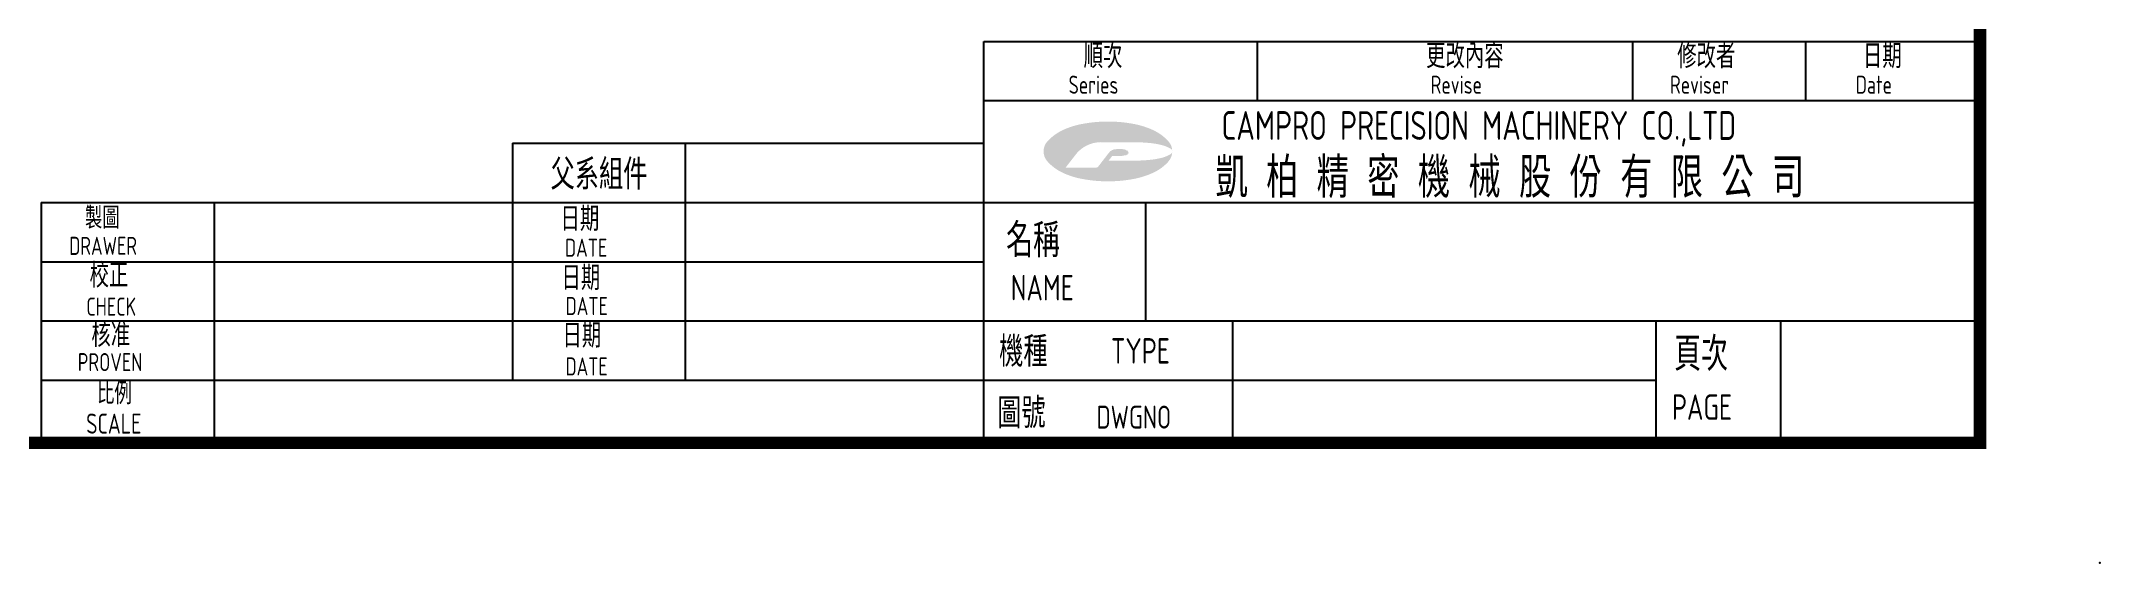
# Model space of a CAD drawing. Extents: x -6285 to -5444, y 3273 to 3867.
# Drawn here: x -5615.6 to -5443.6, y 3273.3 to 3316.8 of the extents above; entities that cross this region are included whole.
import ezdxf
from ezdxf.enums import TextEntityAlignment as Align

# ---------------------------------------------------------------- set-up
doc = ezdxf.new("R2010")
doc.units = 0
doc.header["$LTSCALE"] = 13
doc.layers.add('BORDER', color=7, linetype='CONTINUOUS')
doc.styles.get("Standard").update_dxf_attribs({"font": 'isocp.shx', "width": 0.8, "bigfont": 'chineset.shx'})

msp = doc.modelspace()

# ---------------------------------------------------------------- texts
at = {"layer": 'BORDER', "color": 13, "width": 0.8}
for s, height, p in [('順次', 2.022, (-5528.51, 3314.52)), ('更改內容', 2.022, (-5499.91, 3314.52)), ('修改者', 2.022, (-5478.94, 3314.52)), ('日期', 2.022, (-5463.43, 3314.52)), ('Series', 1.504, (-5529.77, 3312.39)), ('Revise', 1.504, (-5499.53, 3312.39)), ('Reviser', 1.504, (-5479.54, 3312.39)), ('Date', 1.504, (-5464.03, 3312.39)), ('CAMPRO PRECISION MACHINERY CO.,LTD', 2.4, (-5517, 3308.54)), ('製圖', 1.82, (-5611.92, 3301.13)), ('日期', 2.022, (-5572.2, 3300.94)), ('名稱', 2.808, (-5534.99, 3298.76)), ('DRAWER', 1.504, (-5613.24, 3298.95)), ('DATE', 1.504, (-5571.83, 3298.79)), ('校正', 2.022, (-5611.53, 3296.22)), ('日期', 2.022, (-5572.12, 3296.01)), ('NAME', 2.122, (-5534.6, 3295.15)), ('CHECK', 1.504, (-5611.8, 3293.88)), ('DATE', 1.504, (-5571.78, 3293.93)), ('核准', 2.022, (-5611.38, 3291.27)), ('日期', 2.022, (-5572.04, 3291.21)), ('PROVEN', 1.504, (-5612.52, 3289.25)), ('機種', 2.527, (-5535.57, 3289.61)), ('TYPE', 2.122, (-5526.23, 3289.88)), ('頁次', 2.808, (-5479.19, 3289.28)), ('DATE', 1.504, (-5571.79, 3288.89)), ('比例', 1.82, (-5610.91, 3286.49)), ('PAGE', 2.122, (-5479.38, 3285.19)), ('SCALE', 1.671, (-5611.82, 3284.04)), ('圖號', 2.527, (-5535.73, 3284.49)), ('DWGNO', 1.909, (-5527.44, 3284.46))]:
    msp.add_text(s, height=height, dxfattribs=at).set_placement(p)
msp.add_text('父系組件', height=2.527, dxfattribs=at).set_placement((-5568.99, 3305.79), align=Align.MIDDLE)
at = {"layer": 'BORDER', "color": 13, "linetype": 'Continuous', "width": 0.8}
msp.add_text('凱 柏 精 密 機 械 股 份 有 限 公 司', height=3.36, dxfattribs=at).set_placement((-5517.5, 3303.71))

# ---------------------------------------------------------------- hatches: boundary and pattern name
at = {"layer": 'BORDER', "linetype": 'Continuous'}
h = msp.add_hatch(color=13, dxfattribs=at)
edge = h.paths.add_edge_path(flags=16)
edge.add_arc((-5527.06, 3305.66), 2.69, 90, 141.873)
edge.add_line((-5529.17, 3307.32), (-5530.02, 3306.23))
edge.add_line((-5530.02, 3306.23), (-5527.45, 3306.23))
edge.add_arc((-5527.45, 3306.42), 0.192, 270, 329.5381)
edge.add_line((-5527.28, 3306.33), (-5526.4, 3307.47))
edge.add_arc((-5525.79, 3307), 0.768, 90, 142.4461, ccw=False)
edge.add_line((-5525.79, 3307.77), (-5525.38, 3307.77))
edge.add_arc((-5525.38, 3306.35), 1.42, 79.4522, 90, ccw=False)
edge.add_arc((-5525.27, 3306.91), 0.849, 65.7945, 79.4522, ccw=False)
edge.add_arc((-5525.11, 3307.26), 0.462, 42.6585, 65.7945, ccw=False)
edge.add_arc((-5524.88, 3307.48), 0.141, 0, 42.6585, ccw=False)
edge.add_arc((-5524.88, 3307.48), 0.141, -42.6585, 0, ccw=False)
edge.add_arc((-5525.11, 3307.7), 0.462, 294.2055, 317.3415, ccw=False)
edge.add_arc((-5525.27, 3308.05), 0.849, 280.5478, 294.2055, ccw=False)
edge.add_arc((-5525.38, 3308.61), 1.42, 270, 280.5478, ccw=False)
edge.add_line((-5525.38, 3307.19), (-5526.13, 3307.19))
edge.add_line((-5526.13, 3307.19), (-5526.43, 3306.81))
edge.add_line((-5526.43, 3306.81), (-5524.25, 3306.81))
edge.add_arc((-5524.25, 3319.67), 12.86, 270, 275.7767)
edge.add_arc((-5523.64, 3313.64), 6.8, 275.7767, 283.725)
edge.add_arc((-5522.72, 3309.89), 2.94, 283.725, 300.5252)
edge.add_arc((-5521.36, 3307.58), 0.255, 300.5252, 360)
edge.add_arc((-5521.36, 3307.58), 0.255, 0, 59.4748)
edge.add_arc((-5522.72, 3305.26), 2.94, 59.4748, 76.275)
edge.add_arc((-5523.64, 3301.51), 6.8, 76.275, 84.2233)
edge.add_arc((-5524.25, 3295.48), 12.86, 84.2233, 90)
edge.add_line((-5524.25, 3308.34), (-5527.06, 3308.34))
edge = h.paths.add_edge_path()
edge.add_arc((-5522.36, 3307.58), 1.25, 318.2622, 401.7378)
edge.add_arc((-5524.31, 3305.83), 3.87, 41.7378, 65.0952)
edge.add_arc((-5525.62, 3303.01), 6.98, 65.0952, 79.1142)
edge.add_arc((-5526.48, 3298.52), 11.55, 79.1142, 90)
edge.add_arc((-5526.48, 3298.52), 11.55, 90, 100.8858)
edge.add_arc((-5527.35, 3303.01), 6.98, 100.8858, 114.9048)
edge.add_arc((-5528.65, 3305.83), 3.87, 114.9048, 138.2622)
edge.add_arc((-5530.61, 3307.58), 1.25, 138.2622, 180)
edge.add_arc((-5530.61, 3307.58), 1.25, 180, 221.7378)
edge.add_arc((-5528.65, 3309.32), 3.87, 221.7378, 245.0952)
edge.add_arc((-5527.35, 3312.14), 6.98, 245.0952, 259.1142)
edge.add_arc((-5526.48, 3316.63), 11.55, 259.1142, 270)
edge.add_arc((-5526.48, 3316.63), 11.55, 270, 280.8858)
edge.add_arc((-5525.62, 3312.14), 6.98, 280.8858, 294.9048)
edge.add_arc((-5524.31, 3309.32), 3.87, 294.9048, 318.2622)

# ---------------------------------------------------------------- linework, layer by layer
at = {"layer": 'BORDER', "color": 13}
for p, q in [((-5536.85, 3316.75), (-5453.65, 3316.75)), ((-5536.85, 3283.27), (-5536.85, 3316.75)), ((-5513.99, 3311.81), (-5513.99, 3316.75)), ((-5482.64, 3311.81), (-5482.64, 3316.75)), ((-5468.2, 3311.81), (-5468.2, 3316.75)), ((-5536.85, 3311.81), (-5453.65, 3311.81)), ((-5576.21, 3308.26), (-5576.21, 3288.5)), ((-5576.21, 3308.26), (-5536.85, 3308.26)), ((-5561.78, 3308.26), (-5561.78, 3288.5)), ((-5615.58, 3303.32), (-5615.58, 3283.27)), ((-5615.58, 3303.32), (-5536.85, 3303.32)), ((-5601.14, 3303.32), (-5601.14, 3283.27)), ((-5536.85, 3303.32), (-5453.65, 3303.32)), ((-5523.33, 3293.44), (-5523.33, 3303.32)), ((-5615.58, 3298.38), (-5536.85, 3298.38)), ((-5615.58, 3293.44), (-5536.85, 3293.44)), ((-5536.85, 3293.44), (-5453.65, 3293.44)), ((-5516.05, 3283.27), (-5516.05, 3293.44)), ((-5480.69, 3283.27), (-5480.69, 3293.44)), ((-5470.29, 3283.27), (-5470.29, 3293.44)), ((-5615.58, 3288.5), (-5536.85, 3288.5)), ((-5599.25, 3283.27), (-5536.85, 3283.27))]:
    msp.add_line(p, q, dxfattribs=at)
at = {"layer": 'BORDER', "color": 13, "linetype": 'Continuous'}
msp.add_line((-5536.85, 3288.5), (-5480.69, 3288.5), dxfattribs=at)
at = {"layer": 'BORDER', "color": 13, "const_width": 1.04}
msp.add_lwpolyline([(-5453.65, 3857.27), (-6264.65, 3857.27), (-6264.65, 3283.27), (-5453.65, 3283.27)], close=True, dxfattribs=at)
at = {"layer": 'BORDER', "color": 13}
msp.add_point((-5443.65, 3273.27), dxfattribs=at)

msp.set_redraw_order([(e.dxf.handle, doc.entitydb.next_handle()) for e in msp.query("TEXT MTEXT ATTDEF DIMENSION ARC_DIMENSION")])  # texts and dimensions are drawn at this point

doc.saveas('drawing.dxf')
